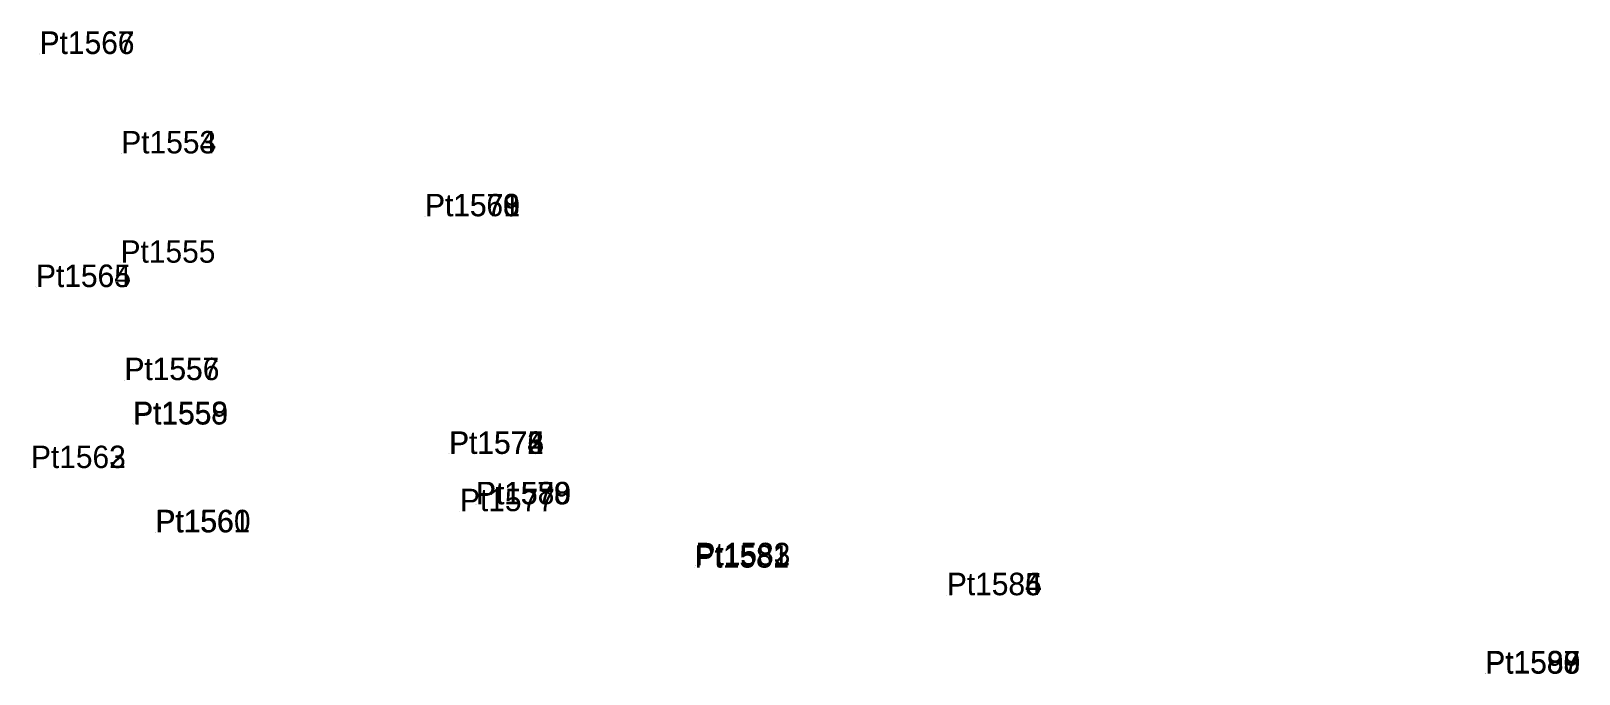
# Model space of a CAD drawing. Extents: x 0 to 552383, y 0 to 1852419.
# Drawn here: x 550038.3 to 550100.6, y 1838624.7 to 1838650.6 of the extents above; entities that cross this region are included whole.
import ezdxf

# ---------------------------------------------------------------- set-up
doc = ezdxf.new("R2010")
doc.units = 0
doc.layers.add('Level 12', color=7, linetype='Continuous')
doc.layers.add('Level 7', color=7, linetype='Continuous')

msp = doc.modelspace()

# ---------------------------------------------------------------- texts
at = {"layer": 'Level 12'}
for s, p in [('Pt1566', (550038.635, 1838649.662)), ('Pt1567', (550038.636, 1838649.676)), ('Pt1553', (550041.915, 1838645.666)), ('Pt1554', (550041.92, 1838645.666)), ('Pt1568', (550054.132, 1838643.14)), ('Pt1569', (550054.132, 1838643.139)), ('Pt1570', (550054.138, 1838643.138)), ('Pt1571', (550054.145, 1838643.137)), ('Pt1555', (550041.89, 1838641.271)), ('Pt1564', (550038.486, 1838640.298)), ('Pt1565', (550038.491, 1838640.289)), ('Pt1557', (550042.04, 1838636.551)), ('Pt1556', (550042.053, 1838636.548)), ('Pt1558', (550042.388, 1838634.784)), ('Pt1559', (550042.403, 1838634.761)), ('Pt1572', (550055.101, 1838633.58)), ('Pt1573', (550055.106, 1838633.586)), ('Pt1576', (550055.107, 1838633.583)), ('Pt1574', (550055.111, 1838633.585)), ('Pt1575', (550055.114, 1838633.586)), ('Pt1563', (550038.284, 1838633.013)), ('Pt1562', (550038.285, 1838633.012)), ('Pt1579', (550056.178, 1838631.553)), ('Pt1578', (550056.181, 1838631.553)), ('Pt1580', (550056.196, 1838631.558)), ('Pt1577', (550055.545, 1838631.278)), ('Pt1561', (550043.281, 1838630.423)), ('Pt1560', (550043.306, 1838630.434)), ('Pt1581', (550064.978, 1838629.007)), ('Pt1582', (550065.018, 1838629.098)), ('Pt1583', (550065.021, 1838629.106)), ('Pt1586', (550075.132, 1838627.897)), ('Pt1585', (550075.134, 1838627.897)), ('Pt1584', (550075.136, 1838627.903)), ('Pt1587', (550096.793, 1838624.761)), ('Pt1588', (550096.795, 1838624.742)), ('Pt1589', (550096.8, 1838624.743)), ('Pt1590', (550096.8, 1838624.742))]:
    msp.add_text(s, height=0.9, dxfattribs=at).set_placement(p)

# ---------------------------------------------------------------- linework, layer by layer
at = {"layer": 'Level 7'}
for p, q in [((550038.635, 1838649.662), (550038.635, 1838649.662)), ((550038.636, 1838649.676), (550038.636, 1838649.676)), ((550041.915, 1838645.666), (550041.915, 1838645.666)), ((550041.92, 1838645.666), (550041.92, 1838645.666)), ((550054.132, 1838643.14), (550054.132, 1838643.14)), ((550054.132, 1838643.139), (550054.132, 1838643.139)), ((550054.138, 1838643.138), (550054.138, 1838643.138)), ((550054.145, 1838643.137), (550054.145, 1838643.137)), ((550041.89, 1838641.271), (550041.89, 1838641.271)), ((550038.486, 1838640.298), (550038.486, 1838640.298)), ((550038.491, 1838640.289), (550038.491, 1838640.289)), ((550042.04, 1838636.551), (550042.04, 1838636.551)), ((550042.053, 1838636.548), (550042.053, 1838636.548)), ((550042.388, 1838634.784), (550042.388, 1838634.784)), ((550042.403, 1838634.761), (550042.403, 1838634.761)), ((550038.284, 1838633.013), (550038.284, 1838633.013)), ((550038.285, 1838633.012), (550038.285, 1838633.012)), ((550055.101, 1838633.58), (550055.101, 1838633.58)), ((550055.106, 1838633.586), (550055.106, 1838633.586)), ((550055.107, 1838633.583), (550055.107, 1838633.583)), ((550055.111, 1838633.585), (550055.111, 1838633.585)), ((550055.114, 1838633.586), (550055.114, 1838633.586)), ((550055.545, 1838631.278), (550055.545, 1838631.278)), ((550056.178, 1838631.553), (550056.178, 1838631.553)), ((550056.181, 1838631.553), (550056.181, 1838631.553)), ((550056.196, 1838631.558), (550056.196, 1838631.558)), ((550043.281, 1838630.423), (550043.281, 1838630.423)), ((550043.306, 1838630.434), (550043.306, 1838630.434)), ((550064.978, 1838629.007), (550064.978, 1838629.007)), ((550065.018, 1838629.098), (550065.018, 1838629.098)), ((550065.021, 1838629.106), (550065.021, 1838629.106)), ((550075.132, 1838627.897), (550075.132, 1838627.897)), ((550075.134, 1838627.897), (550075.134, 1838627.897)), ((550075.136, 1838627.903), (550075.136, 1838627.903)), ((550096.793, 1838624.761), (550096.793, 1838624.761)), ((550096.795, 1838624.742), (550096.795, 1838624.742)), ((550096.8, 1838624.743), (550096.8, 1838624.743)), ((550096.8, 1838624.742), (550096.8, 1838624.742))]:
    msp.add_line(p, q, dxfattribs=at)

msp.set_redraw_order([(e.dxf.handle, doc.entitydb.next_handle()) for e in msp.query("TEXT MTEXT ATTDEF DIMENSION ARC_DIMENSION")])  # texts and dimensions are drawn at this point

doc.saveas('drawing.dxf')
